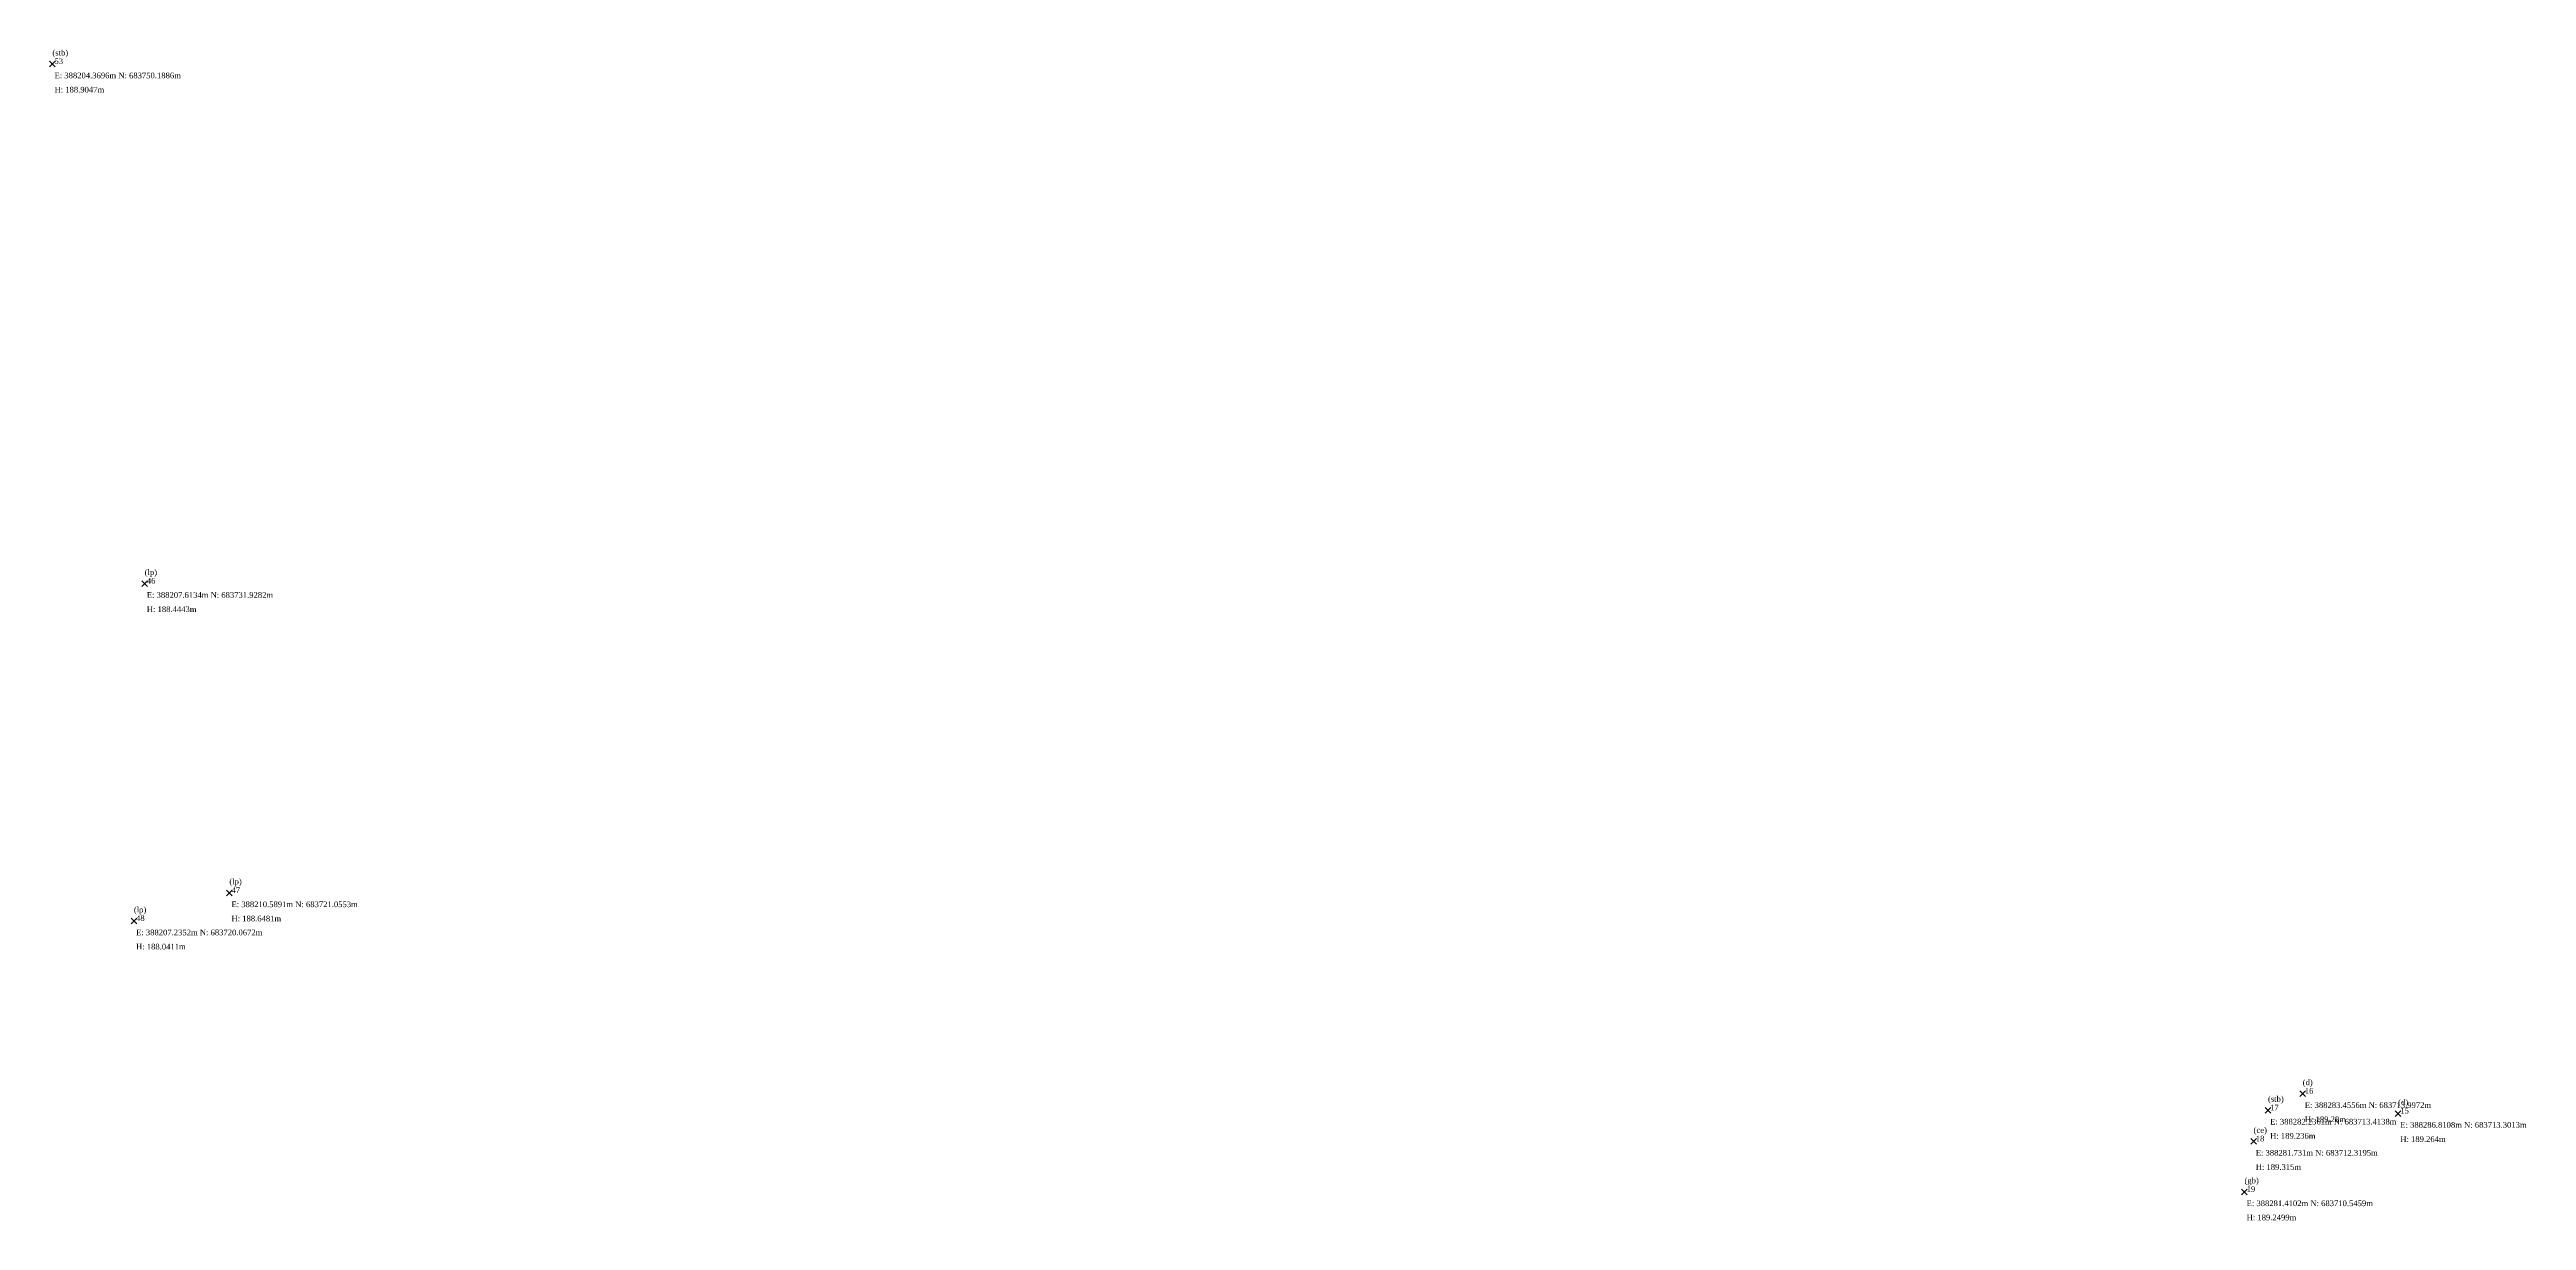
# Model space of a CAD drawing. Header units: millimetres. Extents: x 388092 to 388331, y 683607 to 683751.
# Drawn here: x 388204.3 to 388291.3, y 683709.5 to 683750.7 of the extents above; entities that cross this region are included whole.
import ezdxf

# ---------------------------------------------------------------- set-up
doc = ezdxf.new("R2010")
doc.units = ezdxf.units.MM
doc.header["$PDMODE"] = 3
doc.header["$PDSIZE"] = 0.1
doc.styles.get("Standard").update_dxf_attribs({"font": 'times.ttf'})

msp = doc.modelspace()

# ---------------------------------------------------------------- linework, layer by layer
at = {"layer": 'Survey.td2'}
for p in [(388204.37, 683750.189, 188.905), (388207.613, 683731.928, 188.444), (388210.589, 683721.055, 188.648), (388207.235, 683720.067, 188.041), (388283.456, 683713.997, 189.28), (388282.236, 683713.414, 189.236), (388286.811, 683713.301, 189.264), (388281.731, 683712.32, 189.315), (388281.41, 683710.546, 189.25)]:
    msp.add_point(p, dxfattribs=at)

# ---------------------------------------------------------------- texts
at = {"layer": 'Heights', "color": 24}
for s, p in [(' H: 188.9047m', (388204.37, 683749.189, 188.905)), (' H: 188.4443m', (388207.613, 683730.928, 188.444)), (' H: 188.6481m', (388210.589, 683720.055, 188.648)), (' H: 188.0411m', (388207.235, 683719.067, 188.041)), (' H: 189.28m', (388283.456, 683712.997, 189.28)), (' H: 189.236m', (388282.236, 683712.414, 189.236)), (' H: 189.264m', (388286.811, 683712.301, 189.264)), (' H: 189.315m', (388281.731, 683711.32, 189.315)), (' H: 189.2499m', (388281.41, 683709.546, 189.25))]:
    msp.add_text(s, height=0.2, dxfattribs=at).set_placement(p)
at = {"layer": 'Positions', "color": 7}
for s, p in [(' E: 388204.3696m N: 683750.1886m', (388204.37, 683749.689, 188.905)), (' E: 388207.6134m N: 683731.9282m', (388207.613, 683731.428, 188.444)), (' E: 388210.5891m N: 683721.0553m', (388210.589, 683720.555, 188.648)), (' E: 388207.2352m N: 683720.0672m', (388207.235, 683719.567, 188.041)), (' E: 388282.2361m N: 683713.4138m', (388282.236, 683712.914, 189.236)), (' E: 388283.4556m N: 683713.9972m', (388283.456, 683713.497, 189.28)), (' E: 388286.8108m N: 683713.3013m', (388286.811, 683712.801, 189.264)), (' E: 388281.731m N: 683712.3195m', (388281.731, 683711.82, 189.315)), (' E: 388281.4102m N: 683710.5459m', (388281.41, 683710.046, 189.25))]:
    msp.add_text(s, height=0.2, dxfattribs=at).set_placement(p)
at = {"layer": 'Survey.td2_Mark'}
for s, p in [(' 53', (388204.37, 683750.189, 188.905)), (' 46', (388207.613, 683731.928, 188.444)), (' 47', (388210.589, 683721.055, 188.648)), (' 48', (388207.235, 683720.067, 188.041)), (' 16', (388283.456, 683713.997, 189.28)), (' 17', (388282.236, 683713.414, 189.236)), (' 15', (388286.811, 683713.301, 189.264)), (' 18', (388281.731, 683712.32, 189.315)), (' 19', (388281.41, 683710.546, 189.25))]:
    msp.add_text(s, height=0.2, dxfattribs=at).set_placement(p)
at = {"layer": 'Survey.td2_point_desc_Mark'}
for s, p in [('(stb)', (388204.37, 683750.489, 188.905)), ('(lp)', (388207.613, 683732.228, 188.444)), ('(lp)', (388210.589, 683721.355, 188.648)), ('(lp)', (388207.235, 683720.367, 188.041)), ('(stb)', (388282.236, 683713.714, 189.236)), ('(d)', (388283.456, 683714.297, 189.28)), ('(d)', (388286.811, 683713.601, 189.264)), ('(ce)', (388281.731, 683712.62, 189.315)), ('(gb)', (388281.41, 683710.846, 189.25))]:
    msp.add_text(s, height=0.2, dxfattribs=at).set_placement(p)

doc.saveas('drawing.dxf')
